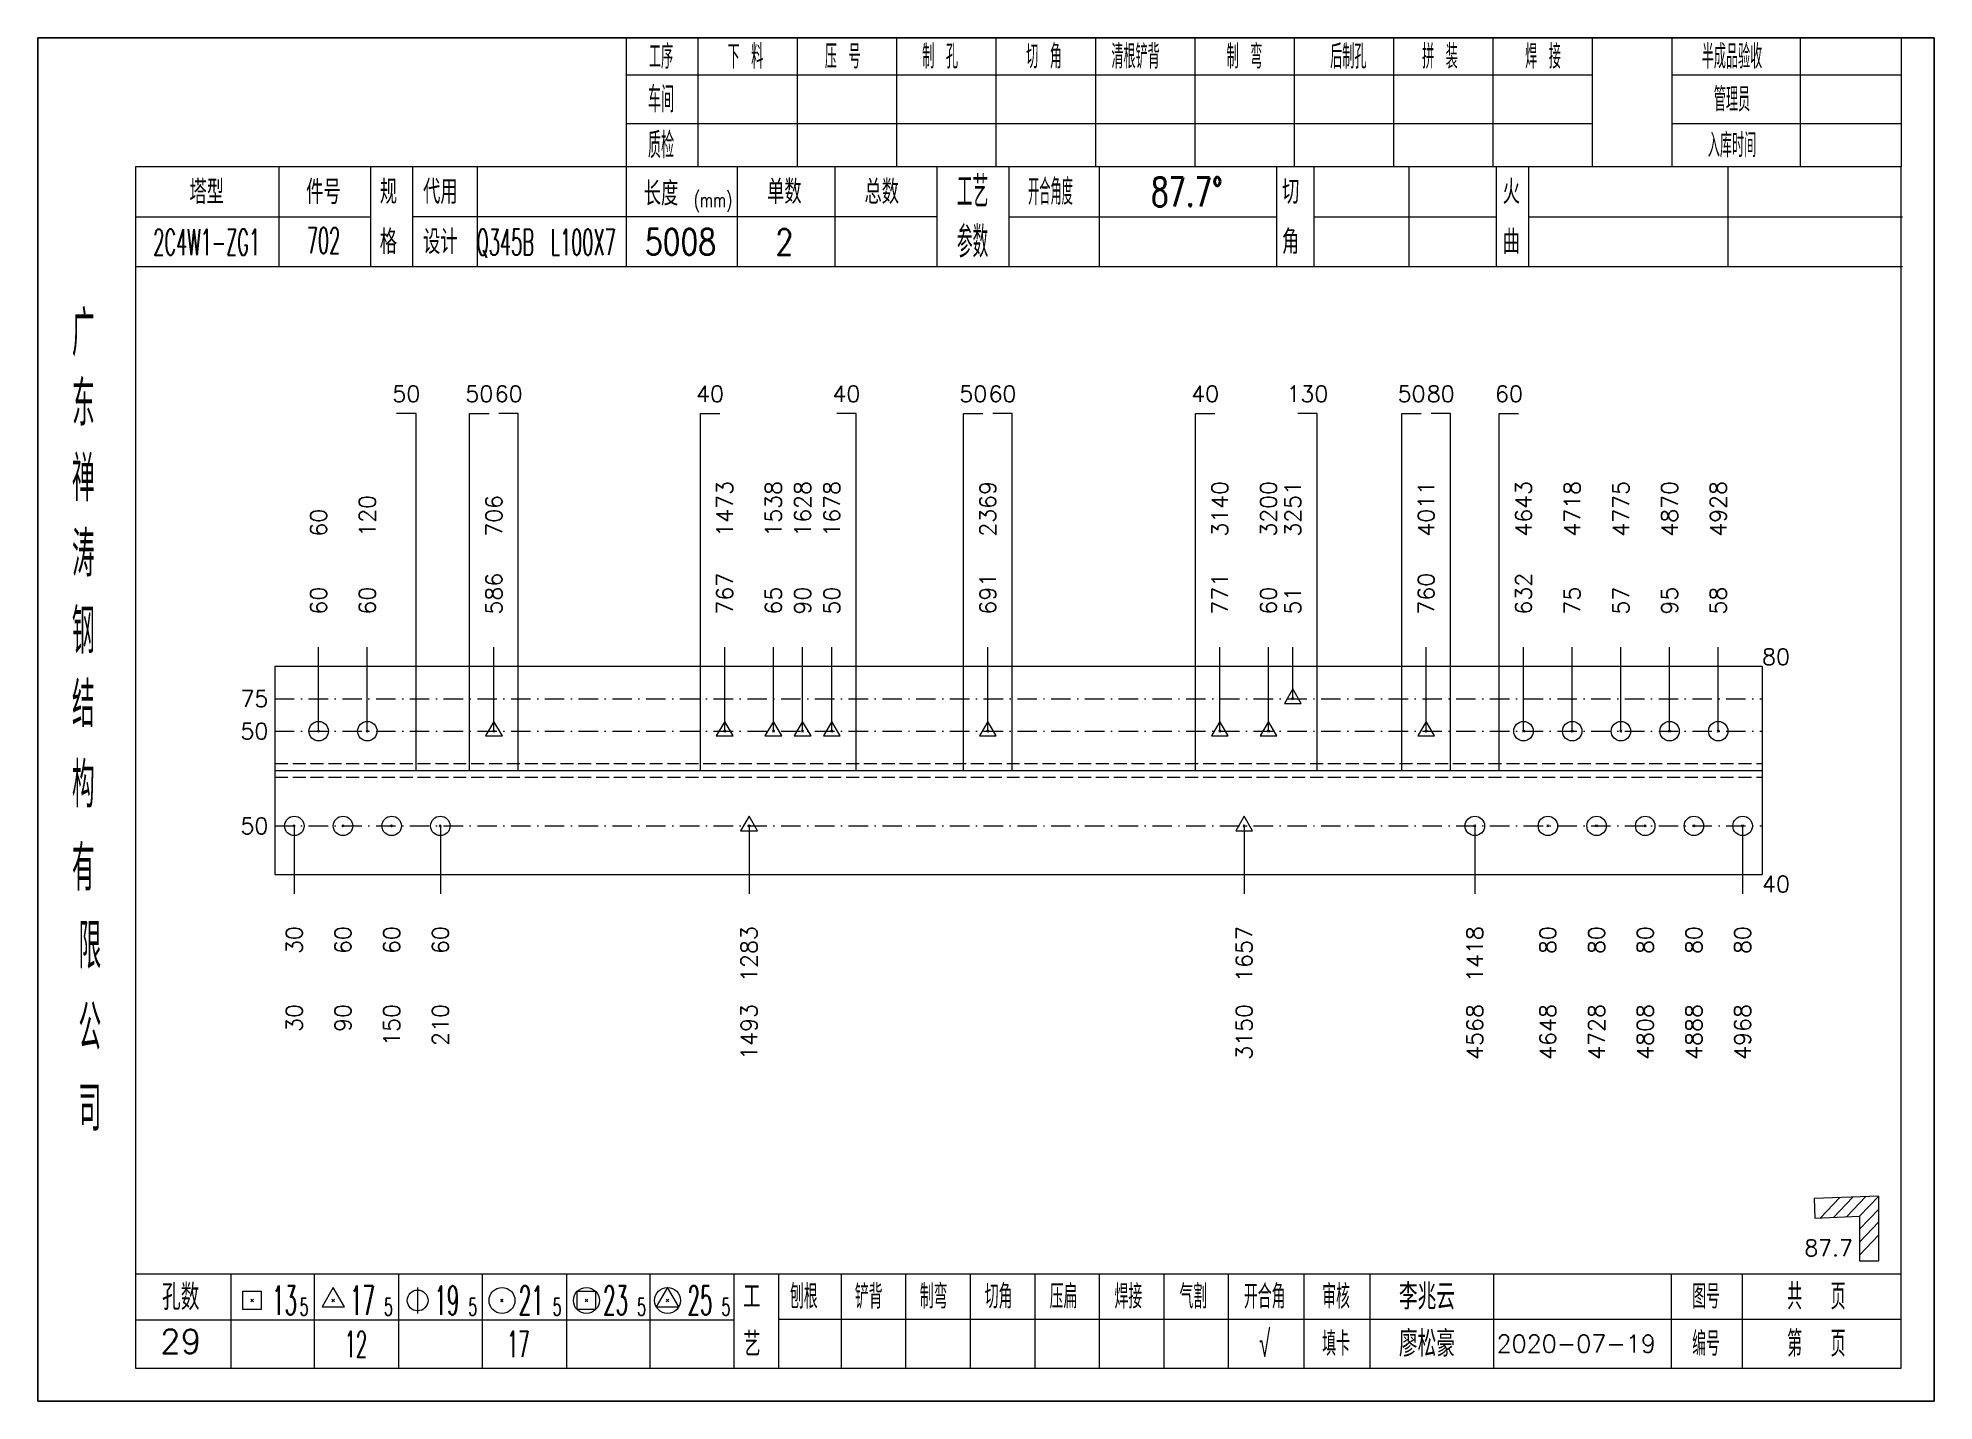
# Model space of a CAD drawing. Extents: x 154981 to 165753, y -86801 to -82885.
# Drawn here: x 156702.2 to 156994.4, y -83126.7 to -82916.7 of the extents above; entities that cross this region are included whole.
import ezdxf
from ezdxf.enums import TextEntityAlignment as Align

# ---------------------------------------------------------------- set-up
doc = ezdxf.new("R2010")
doc.units = 0
doc.header["$MEASUREMENT"] = 0
doc.linetypes.add('一点画线', pattern=[5.2, 3, -1, 0.2, -1])
doc.linetypes.add('虚线', pattern=[2.75, 2, -0.75])
doc.layers.get('0').update_dxf_attribs({"linetype": 'CONTINUOUS', "lineweight": 25})
for name, color, linetype, lineweight in [('1', 7, 'CONTINUOUS', 25), ('2', 7, 'CONTINUOUS', 25), ('4', 7, 'CONTINUOUS', 25), ('5', 7, 'CONTINUOUS', 25)]:
    doc.layers.add(name, color=color, linetype=linetype, lineweight=lineweight)
doc.styles.get("Standard").update_dxf_attribs({"font": 'simplex.shx', "width": 0.7, "height": 3, "bigfont": 'gbhzfs.shx'})

msp = doc.modelspace()

# ---------------------------------------------------------------- texts
at = {"color": 7, "linetype": 'Continuous', "lineweight": 13}
for s, p in [('1473', (156808.06042, -82993.52383)), ('1538', (156815.56042, -82993.52383)), ('1628', (156820.06042, -82993.52383)), ('1678', (156824.56042, -82993.52383)), ('3140', (156884.33033, -82993.52383)), ('3200', (156891.83033, -82993.52383)), ('4643', (156931.12666, -82993.52383)), ('4718', (156938.62666, -82993.52383)), ('4775', (156946.12666, -82993.52383)), ('4870', (156953.62666, -82993.52383)), ('4928', (156961.12666, -82993.52383)), ('120', (156752.99666, -82993.52383)), ('706', (156772.5105, -82993.52383)), ('2369', (156848.5974, -82993.52383)), ('3251', (156895.58033, -82993.52383)), ('4011', (156916.12666, -82993.52383)), ('60', (156745.49666, -82993.52383))]:
    msp.add_text(s, height=2.5, rotation=90, dxfattribs=at).set_placement(p, align=Align.MIDDLE_LEFT)
at = {"color": 4, "linetype": 'Continuous', "lineweight": 9}
for s, p in [('586', (156772.5105, -83005.52383)), ('767', (156808.06042, -83005.52383)), ('760', (156916.12666, -83005.52383)), ('632', (156931.12666, -83005.52383)), ('60', (156745.49666, -83005.52383)), ('60', (156752.99666, -83005.52383)), ('65', (156815.56042, -83005.52383)), ('90', (156820.06042, -83005.52383)), ('50', (156824.56042, -83005.52383)), ('691', (156848.5974, -83005.52383)), ('771', (156884.33033, -83005.52383)), ('60', (156891.83033, -83005.52383)), ('51', (156895.58033, -83005.52383)), ('75', (156938.62666, -83005.52383)), ('57', (156946.12666, -83005.52383)), ('95', (156953.62666, -83005.52383)), ('58', (156961.12666, -83005.52383))]:
    msp.add_text(s, height=2.5, rotation=90, dxfattribs=at).set_placement(p, align=Align.MIDDLE_LEFT)
at = {"color": 7, "linetype": 'Continuous', "lineweight": 13}
msp.add_text('80', height=2.5, dxfattribs=at).set_placement((156967.87666, -83012.02383), align=Align.MIDDLE_LEFT)
for s, p in [('75', (156737.74666, -83018.47383)), ('50', (156737.74666, -83023.47383)), ('50', (156737.74666, -83038.07383))]:
    msp.add_text(s, height=2.5, dxfattribs=at).set_placement(p, align=Align.MIDDLE_RIGHT)
at = {"layer": '1', "color": 7, "linetype": 'Continuous', "lineweight": 13}
msp.add_text('40', height=2.5, dxfattribs=at).set_placement((156967.87666, -83047.02383), align=Align.MIDDLE_LEFT)
at = {"layer": '1', "color": 4, "linetype": 'Continuous', "lineweight": 9}
for s, p in [('30', (156741.74666, -83053.52383)), ('60', (156749.24666, -83053.52383)), ('60', (156756.74666, -83053.52383)), ('60', (156764.24666, -83053.52383)), ('1283', (156811.81042, -83053.52383)), ('1657', (156888.08033, -83053.52383)), ('1418', (156923.62666, -83053.52383)), ('80', (156934.87666, -83053.52383)), ('80', (156942.37666, -83053.52383)), ('80', (156949.87666, -83053.52383)), ('80', (156957.37666, -83053.52383)), ('80', (156964.87666, -83053.52383))]:
    msp.add_text(s, height=2.5, rotation=90, dxfattribs=at).set_placement(p, align=Align.MIDDLE_RIGHT)
at = {"layer": '1', "color": 7, "linetype": 'Continuous', "lineweight": 13}
for s, p in [('30', (156741.74666, -83065.52383)), ('90', (156749.24666, -83065.52383)), ('150', (156756.74666, -83065.52383)), ('210', (156764.24666, -83065.52383)), ('1493', (156811.81042, -83065.52383)), ('3150', (156888.08033, -83065.52383)), ('4568', (156923.62666, -83065.52383)), ('4648', (156934.87666, -83065.52383)), ('4728', (156942.37666, -83065.52383)), ('4808', (156949.87666, -83065.52383)), ('4888', (156957.37666, -83065.52383)), ('4968', (156964.87666, -83065.52383))]:
    msp.add_text(s, height=2.5, rotation=90, dxfattribs=at).set_placement(p, align=Align.MIDDLE_RIGHT)
at = {"layer": '2', "color": 7, "linetype": 'Continuous', "lineweight": 13}
for s, p in [('50', (156758.99666, -82973.52383)), ('50', (156770.2605, -82973.52383)), ('60', (156774.7605, -82973.52383)), ('40', (156805.81042, -82973.52383)), ('40', (156826.81042, -82973.52383)), ('50', (156846.3474, -82973.52383)), ('60', (156850.8474, -82973.52383)), ('40', (156882.08033, -82973.52383)), ('130', (156897.83033, -82973.52383)), ('50', (156913.87666, -82973.52383)), ('80', (156918.37666, -82973.52383)), ('60', (156928.87666, -82973.52383))]:
    msp.add_text(s, height=2.5, dxfattribs=at).set_placement(p, align=Align.BOTTOM_CENTER)
msp.add_text('87.7', height=2.5, dxfattribs=at).set_placement((156981.87666, -83105.08283), align=Align.BOTTOM_RIGHT)
at = {"layer": '4', "color": 1, "linetype": 'Continuous', "lineweight": 25}
for s, height, width, p in [('工序', 3.7, 0.7, (156798.24666, -82919.56733)), ('下 料', 3.7, 0.7, (156811.24666, -82919.56733)), ('压 号', 3.7, 0.7, (156826.24666, -82919.56733)), ('制 孔', 3.7, 0.7, (156841.24666, -82919.56733)), ('切 角', 3.7, 0.7, (156857.24666, -82919.56733)), ('清根铲背 ', 3.7, 0.7, (156872.24666, -82919.56733)), (' 制 弯', 3.7, 0.7, (156887.24666, -82919.56733)), (' 后制孔', 3.7, 0.7, (156903.24666, -82919.56733)), ('拼 装', 3.7, 0.7, (156918.24666, -82919.56733)), (' 焊 接', 3.7, 0.7, (156933.24666, -82919.56733)), ('半成品验收', 3.7, 0.7, (156963.24666, -82919.56733)), ('车间', 4, 0.7, (156798.24666, -82926.16733)), ('管理员', 3.7, 0.7, (156963.24666, -82926.16733)), ('质检', 4, 0.7, (156798.24666, -82933.22733)), ('入库时间', 3.7, 0.7, (156963.24666, -82933.22733)), ('工艺', 4.8, 0.7, (156846.24666, -82940.40733)), ('开合角度', 4, 0.6, (156858.24666, -82940.40733)), ('87.7%%d', 4.47, 0.7, (156879.24666, -82940.40733)), ('(mm)', 2.24, 0.7, (156806.24666, -82941.66733)), ('2C4W1-ZG1', 4, 0.5, (156728.24666, -82948.14733)), ('702', 4, 0.5, (156746.24666, -82947.89733)), ('Q345B', 4, 0.5, (156774.24666, -82948.16733)), ('L100X7', 4, 0.5, (156786.24666, -82948.16733)), ('5008', 4, 0.8, (156801.24666, -82948.11733)), ('2', 4, 0.8, (156817.24666, -82948.11733)), ('参数', 4.8, 0.7, (156846.24666, -82948.11733)), ('广', 6.96, 0.7, (156709.24666, -82962.19733)), ('东', 6.96, 0.7, (156709.24666, -82972.98733)), ('禅', 6.96, 0.7, (156709.24666, -82984.57733)), ('涛', 6.96, 0.7, (156709.24666, -82996.17733)), ('钢', 6.96, 0.7, (156709.24666, -83008.06733)), ('结', 6.96, 0.7, (156709.24666, -83019.37733)), ('构', 6.96, 0.7, (156709.24666, -83031.75733)), ('有', 6.96, 0.7, (156709.24666, -83044.56733)), ('限', 6.96, 0.7, (156710.24666, -83056.56733)), ('公', 6.96, 0.7, (156710.24666, -83069.10733)), ('司', 6.96, 0.7, (156710.24666, -83081.58733)), ('13', 4.47, 0.5, (156740.24666, -83111.16733)), ('5', 2.68, 0.6, (156743.24666, -83112.16733)), ('17', 4.47, 0.5, (156752.24666, -83111.16733)), ('5', 2.68, 0.6, (156756.24666, -83112.16733)), ('19', 4.47, 0.5, (156765.24666, -83111.16733)), ('5', 2.68, 0.6, (156769.24666, -83112.16733)), ('21', 4.47, 0.5, (156778.24666, -83111.16733)), ('5', 2.68, 0.6, (156782.24666, -83112.16733)), ('23', 4.47, 0.5, (156791.24666, -83111.16733)), ('5', 2.68, 0.6, (156795.24666, -83112.16733)), ('25', 4.47, 0.5, (156804.24666, -83111.16733)), ('5', 2.68, 0.6, (156808.24666, -83112.16733)), ('刨根', 3.7, 0.8, (156820.24666, -83110.56733)), ('铲背', 3.7, 0.8, (156830.24666, -83110.56733)), ('制弯', 3.7, 0.8, (156840.24666, -83110.56733)), ('切角', 3.7, 0.8, (156850.24666, -83110.56733)), ('压扁', 3.7, 0.8, (156860.24666, -83110.56733)), ('焊接', 3.7, 0.8, (156870.24666, -83110.56733)), ('气割', 3.7, 0.8, (156880.24666, -83110.56733)), ('开合角', 3.7, 0.8, (156891.24666, -83110.56733)), ('审核', 3.7, 0.8, (156902.24666, -83110.56733)), ('图号', 3.7, 0.8, (156959.24666, -83110.56733)), ('共  页', 4, 0.8, (156976.24666, -83110.56733)), ('12', 4, 0.5, (156751.24666, -83117.91733)), ('17', 4, 0.5, (156776.24666, -83117.91733)), ('√', 4, 0.6, (156891.24666, -83117.83733)), ('填卡', 3.7, 0.8, (156902.24666, -83117.83733)), ('编号', 3.7, 0.8, (156959.24666, -83117.83733)), ('第  页', 4, 0.8, (156976.24666, -83117.83733))]:
    msp.add_text(s, height=height, dxfattribs=dict(at, width=width)).set_placement(p, align=Align.MIDDLE_CENTER)
for s, height, p in [('塔型', 3.7, (156728.24666, -82940.43733)), ('件号', 3.7, (156746.24666, -82940.43733)), ('规', 3.7, (156756.24666, -82940.40733)), ('代用', 3.7, (156764.24666, -82940.40733)), ('长度', 3.7, (156798.24666, -82940.66733)), ('单数', 3.7, (156817.24666, -82940.40733)), ('总数', 3.7, (156832.24666, -82940.40733)), ('切', 3.7, (156895.24666, -82940.40733)), ('火', 3.7, (156929.24666, -82940.40733)), ('格', 3.7, (156756.24666, -82948.11733)), ('设计', 3.7, (156764.24666, -82948.11733)), ('角', 3.7, (156895.24666, -82948.11733)), ('曲', 3.7, (156929.24666, -82948.11733)), ('孔数', 4, (156724.24666, -83110.64733)), ('工', 3.7, (156812.24666, -83110.56733)), ('李兆云', 4, (156916.24666, -83110.56733)), ('29', 3.7, (156724.24666, -83117.47733)), ('艺', 3.7, (156812.24666, -83117.91733)), ('廖松豪', 4, (156916.24666, -83117.83733)), ('2020-07-19', 2.7, (156939.24666, -83117.83733))]:
    msp.add_text(s, height=height, dxfattribs=at).set_placement(p, align=Align.MIDDLE_CENTER)

# ---------------------------------------------------------------- blocks, each defined once
blk = doc.blocks.new('孔21.5')
at = {"layer": '5', "color": 7, "linetype": 'Continuous', "lineweight": 13}
for p, q in [((-0.1, -0.1), (0.1, 0.1)), ((0.1, -0.1), (-0.1, 0.1))]:
    blk.add_line(p, q, dxfattribs=at)
blk.add_circle((0, 0), 1, dxfattribs=at)
blk = doc.blocks.new('孔17.5')
at = {"layer": '5', "color": 7, "linetype": 'Continuous', "lineweight": 13}
for p, q in [((0, 1), (-0.866, -0.5)), ((-0.1, -0.1), (0.1, 0.1)), ((0.1, -0.1), (-0.1, 0.1)), ((0.866, -0.5), (0, 1)), ((-0.866, -0.5), (0.866, -0.5))]:
    blk.add_line(p, q, dxfattribs=at)
blk = doc.blocks.new('CTJGK')
at = {"color": 6, "linetype": 'Continuous'}
for p, q in [((0, 209.97), (292.13, 209.97)), ((0, 0), (0, 209.97)), ((292.13, 209.97), (292.13, 0)), ((292.13, 0), (0, 0))]:
    blk.add_line(p, q, dxfattribs=at)

# ---------------------------------------------------------------- linework, layer by layer
at = {"color": 7, "linetype": 'Continuous', "lineweight": 13}
for p, q in [((156745.49666, -83023.47383), (156745.49666, -83010.52383)), ((156752.99666, -83023.47383), (156752.99666, -83010.52383)), ((156772.5105, -83023.47383), (156772.5105, -83010.52383)), ((156808.06042, -83023.47383), (156808.06042, -83010.52383)), ((156815.56042, -83023.47383), (156815.56042, -83010.52383)), ((156820.06042, -83023.47383), (156820.06042, -83010.52383)), ((156824.56042, -83023.47383), (156824.56042, -83010.52383)), ((156848.5974, -83023.47383), (156848.5974, -83010.52383)), ((156884.33033, -83023.47383), (156884.33033, -83010.52383)), ((156891.83033, -83023.47383), (156891.83033, -83010.52383)), ((156895.58033, -83018.47383), (156895.58033, -83010.52383)), ((156916.12666, -83023.47383), (156916.12666, -83010.52383)), ((156931.12666, -83023.47383), (156931.12666, -83010.52383)), ((156938.62666, -83023.47383), (156938.62666, -83010.52383)), ((156946.12666, -83023.47383), (156946.12666, -83010.52383)), ((156953.62666, -83023.47383), (156953.62666, -83010.52383)), ((156961.12666, -83023.47383), (156961.12666, -83010.52383)), ((156741.74666, -83038.07383), (156741.74666, -83048.52383)), ((156764.24666, -83038.07383), (156764.24666, -83048.52383)), ((156811.81042, -83038.07383), (156811.81042, -83048.52383)), ((156888.08033, -83038.07383), (156888.08033, -83048.52383)), ((156923.62666, -83038.07383), (156923.62666, -83048.52383)), ((156964.87666, -83038.07383), (156964.87666, -83048.52383))]:
    msp.add_line(p, q, dxfattribs=at)
at = {"color": 7, "linetype": 'Continuous', "lineweight": 18}
for p, q in [((156738.74666, -83013.47383), (156738.74666, -83045.57383)), ((156738.74666, -83013.47383), (156967.87666, -83013.47383)), ((156967.87666, -83013.47383), (156967.87666, -83045.57383)), ((156738.74666, -83029.52383), (156967.87666, -83029.52383))]:
    msp.add_line(p, q, dxfattribs=at)
at = {"color": 1, "linetype": '一点画线', "lineweight": 13}
for p, q in [((156738.74666, -83018.47383), (156967.87666, -83018.47383)), ((156738.74666, -83023.47383), (156967.87666, -83023.47383)), ((156738.74666, -83038.07383), (156967.87666, -83038.07383))]:
    msp.add_line(p, q, dxfattribs=at)
at = {"color": 6, "linetype": '虚线', "lineweight": 18}
for p, q in [((156738.74666, -83028.47383), (156967.87666, -83028.47383)), ((156738.74666, -83030.57383), (156967.87666, -83030.57383))]:
    msp.add_line(p, q, dxfattribs=at)
at = {"layer": '1', "color": 7, "linetype": 'Continuous', "lineweight": 18}
msp.add_line((156738.74666, -83045.57383), (156967.87666, -83045.57383), dxfattribs=at)
at = {"layer": '2', "color": 7, "linetype": 'Continuous', "lineweight": 13}
for p, q in [((156760.49666, -82974.52383), (156757.49666, -82974.52383)), ((156760.49666, -83029.52383), (156760.49666, -82974.52383)), ((156768.7605, -83029.52383), (156768.7605, -82974.52383)), ((156768.7605, -82974.52383), (156771.7605, -82974.52383)), ((156776.2605, -82974.52383), (156773.2605, -82974.52383)), ((156776.2605, -83029.52383), (156776.2605, -82974.52383)), ((156804.31042, -83029.52383), (156804.31042, -82974.52383)), ((156804.31042, -82974.52383), (156807.31042, -82974.52383)), ((156828.31042, -82974.52383), (156825.31042, -82974.52383)), ((156828.31042, -83029.52383), (156828.31042, -82974.52383)), ((156844.8474, -83029.52383), (156844.8474, -82974.52383)), ((156844.8474, -82974.52383), (156847.8474, -82974.52383)), ((156852.3474, -82974.52383), (156849.3474, -82974.52383)), ((156852.3474, -83029.52383), (156852.3474, -82974.52383)), ((156880.58033, -83029.52383), (156880.58033, -82974.52383)), ((156880.58033, -82974.52383), (156883.58033, -82974.52383)), ((156899.33033, -82974.52383), (156896.33033, -82974.52383)), ((156899.33033, -83029.52383), (156899.33033, -82974.52383)), ((156912.37666, -83029.52383), (156912.37666, -82974.52383)), ((156912.37666, -82974.52383), (156915.37666, -82974.52383)), ((156919.87666, -82974.52383), (156916.87666, -82974.52383)), ((156919.87666, -83029.52383), (156919.87666, -82974.52383)), ((156927.37666, -83029.52383), (156927.37666, -82974.52383)), ((156927.37666, -82974.52383), (156930.37666, -82974.52383)), ((156985.87666, -83095.08283), (156975.88472, -83095.48415)), ((156975.88472, -83095.48415), (156976.00512, -83098.48173)), ((156976.8815, -83098.44653), (156979.8815, -83095.32362)), ((156978.87989, -83098.36627), (156981.87989, -83095.24336)), ((156980.87828, -83098.28601), (156983.87828, -83095.1631)), ((156982.87666, -83098.20574), (156985.87666, -83095.08283)), ((156985.87666, -83105.08283), (156985.87666, -83095.08283)), ((156976.00512, -83098.48173), (156982.87666, -83098.20574)), ((156982.87666, -83100.20574), (156985.87666, -83097.08283)), ((156982.87666, -83098.20574), (156982.87666, -83105.08283)), ((156982.87666, -83102.20574), (156985.87666, -83099.08283)), ((156982.87666, -83104.20574), (156985.87666, -83101.08283)), ((156982.87666, -83105.08283), (156985.87666, -83105.08283))]:
    msp.add_line(p, q, dxfattribs=at)
at = {"layer": '4', "color": 1, "linetype": 'Continuous', "lineweight": 18}
for p, q in [((156702.24666, -82916.69733), (156702.24666, -83126.66733)), ((156994.37666, -82916.69733), (156702.24666, -82916.69733)), ((156792.87666, -82916.69733), (156792.87666, -82936.53733)), ((156803.90666, -82916.69733), (156803.90666, -82936.55733)), ((156819.21666, -82916.69733), (156819.21666, -82936.55733)), ((156834.53666, -82916.69733), (156834.53666, -82936.55733)), ((156849.84666, -82916.69733), (156849.84666, -82936.55733)), ((156865.15666, -82916.69733), (156865.15666, -82936.55733)), ((156880.46666, -82916.69733), (156880.46666, -82936.55733)), ((156895.78666, -82916.69733), (156895.78666, -82936.55733)), ((156911.09666, -82916.69733), (156911.09666, -82936.55733)), ((156926.40666, -82916.69733), (156926.40666, -82936.55733)), ((156941.71666, -82916.69733), (156941.71666, -82936.53733)), ((156941.71666, -82916.69733), (156941.71666, -82936.55733)), ((156953.99666, -82916.69733), (156953.99666, -82936.55733)), ((156973.74666, -82916.69733), (156973.74666, -82936.55733)), ((156989.32666, -82916.69733), (156989.32666, -82936.55733)), ((156994.37666, -82946.49733), (156994.37666, -82916.69733)), ((156941.71666, -82922.42733), (156792.87666, -82922.42733)), ((156989.32666, -82922.42733), (156953.99666, -82922.42733)), ((156941.71666, -82929.90733), (156792.87666, -82929.90733)), ((156989.32666, -82929.90733), (156953.99666, -82929.90733)), ((156717.25666, -82936.55733), (156717.25666, -83121.61733)), ((156989.32666, -82936.55733), (156717.25666, -82936.55733)), ((156739.37666, -82936.54733), (156739.37666, -82951.96733)), ((156753.52666, -82951.96733), (156753.52666, -82936.55733)), ((156760.02666, -82951.96733), (156760.02666, -82936.55733)), ((156769.89666, -82936.55733), (156769.89666, -82951.96733)), ((156792.87666, -82936.53733), (156792.87666, -82951.96733)), ((156809.99666, -82936.55733), (156809.99666, -82951.96733)), ((156825.04666, -82936.55733), (156825.04666, -82951.96733)), ((156840.74666, -82936.55733), (156840.74666, -82951.96733)), ((156851.80666, -82936.55733), (156851.80666, -82951.96733)), ((156865.75666, -82936.55733), (156865.75666, -82951.96733)), ((156893.05666, -82936.55733), (156893.05666, -82951.96733)), ((156898.81666, -82936.55733), (156898.81666, -82951.96733)), ((156913.43666, -82936.55733), (156913.43666, -82951.96733)), ((156926.89666, -82936.55733), (156926.89666, -82951.96733)), ((156931.88666, -82936.55733), (156931.88666, -82951.96733)), ((156962.62666, -82936.55733), (156962.62666, -82951.96733)), ((156989.32666, -83121.61733), (156989.32666, -82936.55733)), ((156753.52666, -82944.31733), (156717.25666, -82944.31733)), ((156840.74666, -82944.26733), (156760.02666, -82944.26733)), ((156851.80666, -82944.26733), (156893.05666, -82944.26733)), ((156898.81666, -82944.26733), (156926.89666, -82944.26733)), ((156931.88666, -82944.26733), (156989.50666, -82944.26733)), ((156994.37666, -83126.66733), (156994.37666, -82946.49733)), ((156989.50666, -82951.96733), (156717.25666, -82951.96733)), ((156717.25666, -83107.08733), (156989.32666, -83107.08733)), ((156731.94666, -83107.08733), (156731.94666, -83121.61733)), ((156744.87666, -83121.61733), (156744.87666, -83107.08733)), ((156757.80666, -83107.08733), (156757.80666, -83121.61733)), ((156770.72666, -83121.61733), (156770.72666, -83107.08733)), ((156783.65666, -83107.08733), (156783.65666, -83121.61733)), ((156796.58666, -83121.61733), (156796.58666, -83107.08733)), ((156809.50666, -83121.61733), (156809.50666, -83107.08733)), ((156816.37666, -83121.61733), (156816.37666, -83107.08733)), ((156826.03666, -83121.61733), (156826.03666, -83107.08733)), ((156835.97666, -83121.61733), (156835.97666, -83107.08733)), ((156845.91666, -83121.61733), (156845.91666, -83107.08733)), ((156855.86666, -83121.61733), (156855.86666, -83107.08733)), ((156865.80666, -83121.61733), (156865.80666, -83107.08733)), ((156875.74666, -83121.61733), (156875.74666, -83107.08733)), ((156885.69666, -83121.61733), (156885.69666, -83107.08733)), ((156897.33666, -83121.61733), (156897.33666, -83107.08733)), ((156907.48666, -83121.61733), (156907.48666, -83107.08733)), ((156926.54666, -83121.61733), (156926.54666, -83107.08733)), ((156953.92666, -83121.61733), (156953.92666, -83107.08733)), ((156964.88666, -83121.61733), (156964.88666, -83107.08733)), ((156809.50666, -83114.21733), (156717.25666, -83114.21733)), ((156816.33666, -83114.05733), (156989.32666, -83114.05733)), ((156717.25666, -83121.61733), (156989.32666, -83121.61733)), ((156702.24666, -83126.66733), (156994.37666, -83126.66733))]:
    msp.add_line(p, q, dxfattribs=at)
at = {"layer": '4', "color": 7, "linetype": 'Continuous', "lineweight": 13}
for p, q in [((156733.83266, -83112.58133), (156733.83266, -83109.75333)), ((156733.83266, -83109.75333), (156736.66066, -83109.75333)), ((156735.04666, -83111.36733), (156735.44666, -83110.96733)), ((156735.44666, -83111.36733), (156735.04666, -83110.96733)), ((156736.66066, -83109.75333), (156736.66066, -83112.58133)), ((156747.74666, -83109.16733), (156746.01466, -83112.16733)), ((156747.54666, -83111.36733), (156747.94666, -83110.96733)), ((156747.94666, -83111.36733), (156747.54666, -83110.96733)), ((156749.47866, -83112.16733), (156747.74666, -83109.16733)), ((156760.74666, -83109.16733), (156760.74666, -83113.16733)), ((156773.54666, -83111.36733), (156773.94666, -83110.96733)), ((156773.94666, -83111.36733), (156773.54666, -83110.96733)), ((156785.33266, -83112.58133), (156785.33266, -83109.75333)), ((156785.33266, -83109.75333), (156788.16066, -83109.75333)), ((156786.54666, -83111.36733), (156786.94666, -83110.96733)), ((156786.94666, -83111.36733), (156786.54666, -83110.96733)), ((156788.16066, -83109.75333), (156788.16066, -83112.58133)), ((156799.24666, -83109.16733), (156797.51466, -83112.16733)), ((156799.04666, -83111.36733), (156799.44666, -83110.96733)), ((156799.44666, -83111.36733), (156799.04666, -83110.96733)), ((156800.97866, -83112.16733), (156799.24666, -83109.16733)), ((156736.66066, -83112.58133), (156733.83266, -83112.58133)), ((156746.01466, -83112.16733), (156749.47866, -83112.16733)), ((156788.16066, -83112.58133), (156785.33266, -83112.58133)), ((156797.51466, -83112.16733), (156800.97866, -83112.16733))]:
    msp.add_line(p, q, dxfattribs=at)
for centre, radius in [((156760.74666, -83111.16733), 1.6), ((156773.74666, -83111.16733), 2), ((156786.74666, -83111.16733), 2), ((156799.24666, -83111.16733), 2)]:
    msp.add_circle(centre, radius, dxfattribs=at)

# ---------------------------------------------------------------- block references
at = {"color": 0, "linetype": 'Continuous'}
msp.add_blockref('CTJGK', (156702.24666, -83126.66733), dxfattribs=at)
at = {"color": 4, "linetype": 'Continuous', "lineweight": 9, "xscale": 1.5, "yscale": 1.5, "zscale": 1.5}
for name, p in [('孔17.5', (156895.58033, -83018.47383)), ('孔21.5', (156745.49666, -83023.47383)), ('孔21.5', (156752.99666, -83023.47383)), ('孔17.5', (156772.5105, -83023.47383)), ('孔17.5', (156808.06042, -83023.47383)), ('孔17.5', (156815.56042, -83023.47383)), ('孔17.5', (156820.06042, -83023.47383)), ('孔17.5', (156824.56042, -83023.47383)), ('孔17.5', (156848.5974, -83023.47383)), ('孔17.5', (156884.33033, -83023.47383)), ('孔17.5', (156891.83033, -83023.47383)), ('孔17.5', (156916.12666, -83023.47383)), ('孔21.5', (156931.12666, -83023.47383)), ('孔21.5', (156938.62666, -83023.47383)), ('孔21.5', (156946.12666, -83023.47383)), ('孔21.5', (156953.62666, -83023.47383)), ('孔21.5', (156961.12666, -83023.47383))]:
    msp.add_blockref(name, p, dxfattribs=at)
at = {"layer": '1', "color": 4, "linetype": 'Continuous', "lineweight": 9, "xscale": 1.5, "yscale": 1.5, "zscale": 1.5}
for name, p in [('孔21.5', (156741.74666, -83038.07383)), ('孔21.5', (156749.24666, -83038.07383)), ('孔21.5', (156756.74666, -83038.07383)), ('孔21.5', (156764.24666, -83038.07383)), ('孔17.5', (156811.81042, -83038.07383)), ('孔17.5', (156888.08033, -83038.07383)), ('孔21.5', (156923.62666, -83038.07383)), ('孔21.5', (156934.87666, -83038.07383)), ('孔21.5', (156942.37666, -83038.07383)), ('孔21.5', (156949.87666, -83038.07383)), ('孔21.5', (156957.37666, -83038.07383)), ('孔21.5', (156964.87666, -83038.07383))]:
    msp.add_blockref(name, p, dxfattribs=at)

msp.set_redraw_order([(e.dxf.handle, doc.entitydb.next_handle()) for e in msp.query("TEXT MTEXT ATTDEF DIMENSION ARC_DIMENSION")])  # texts and dimensions are drawn at this point

doc.saveas('drawing.dxf')
